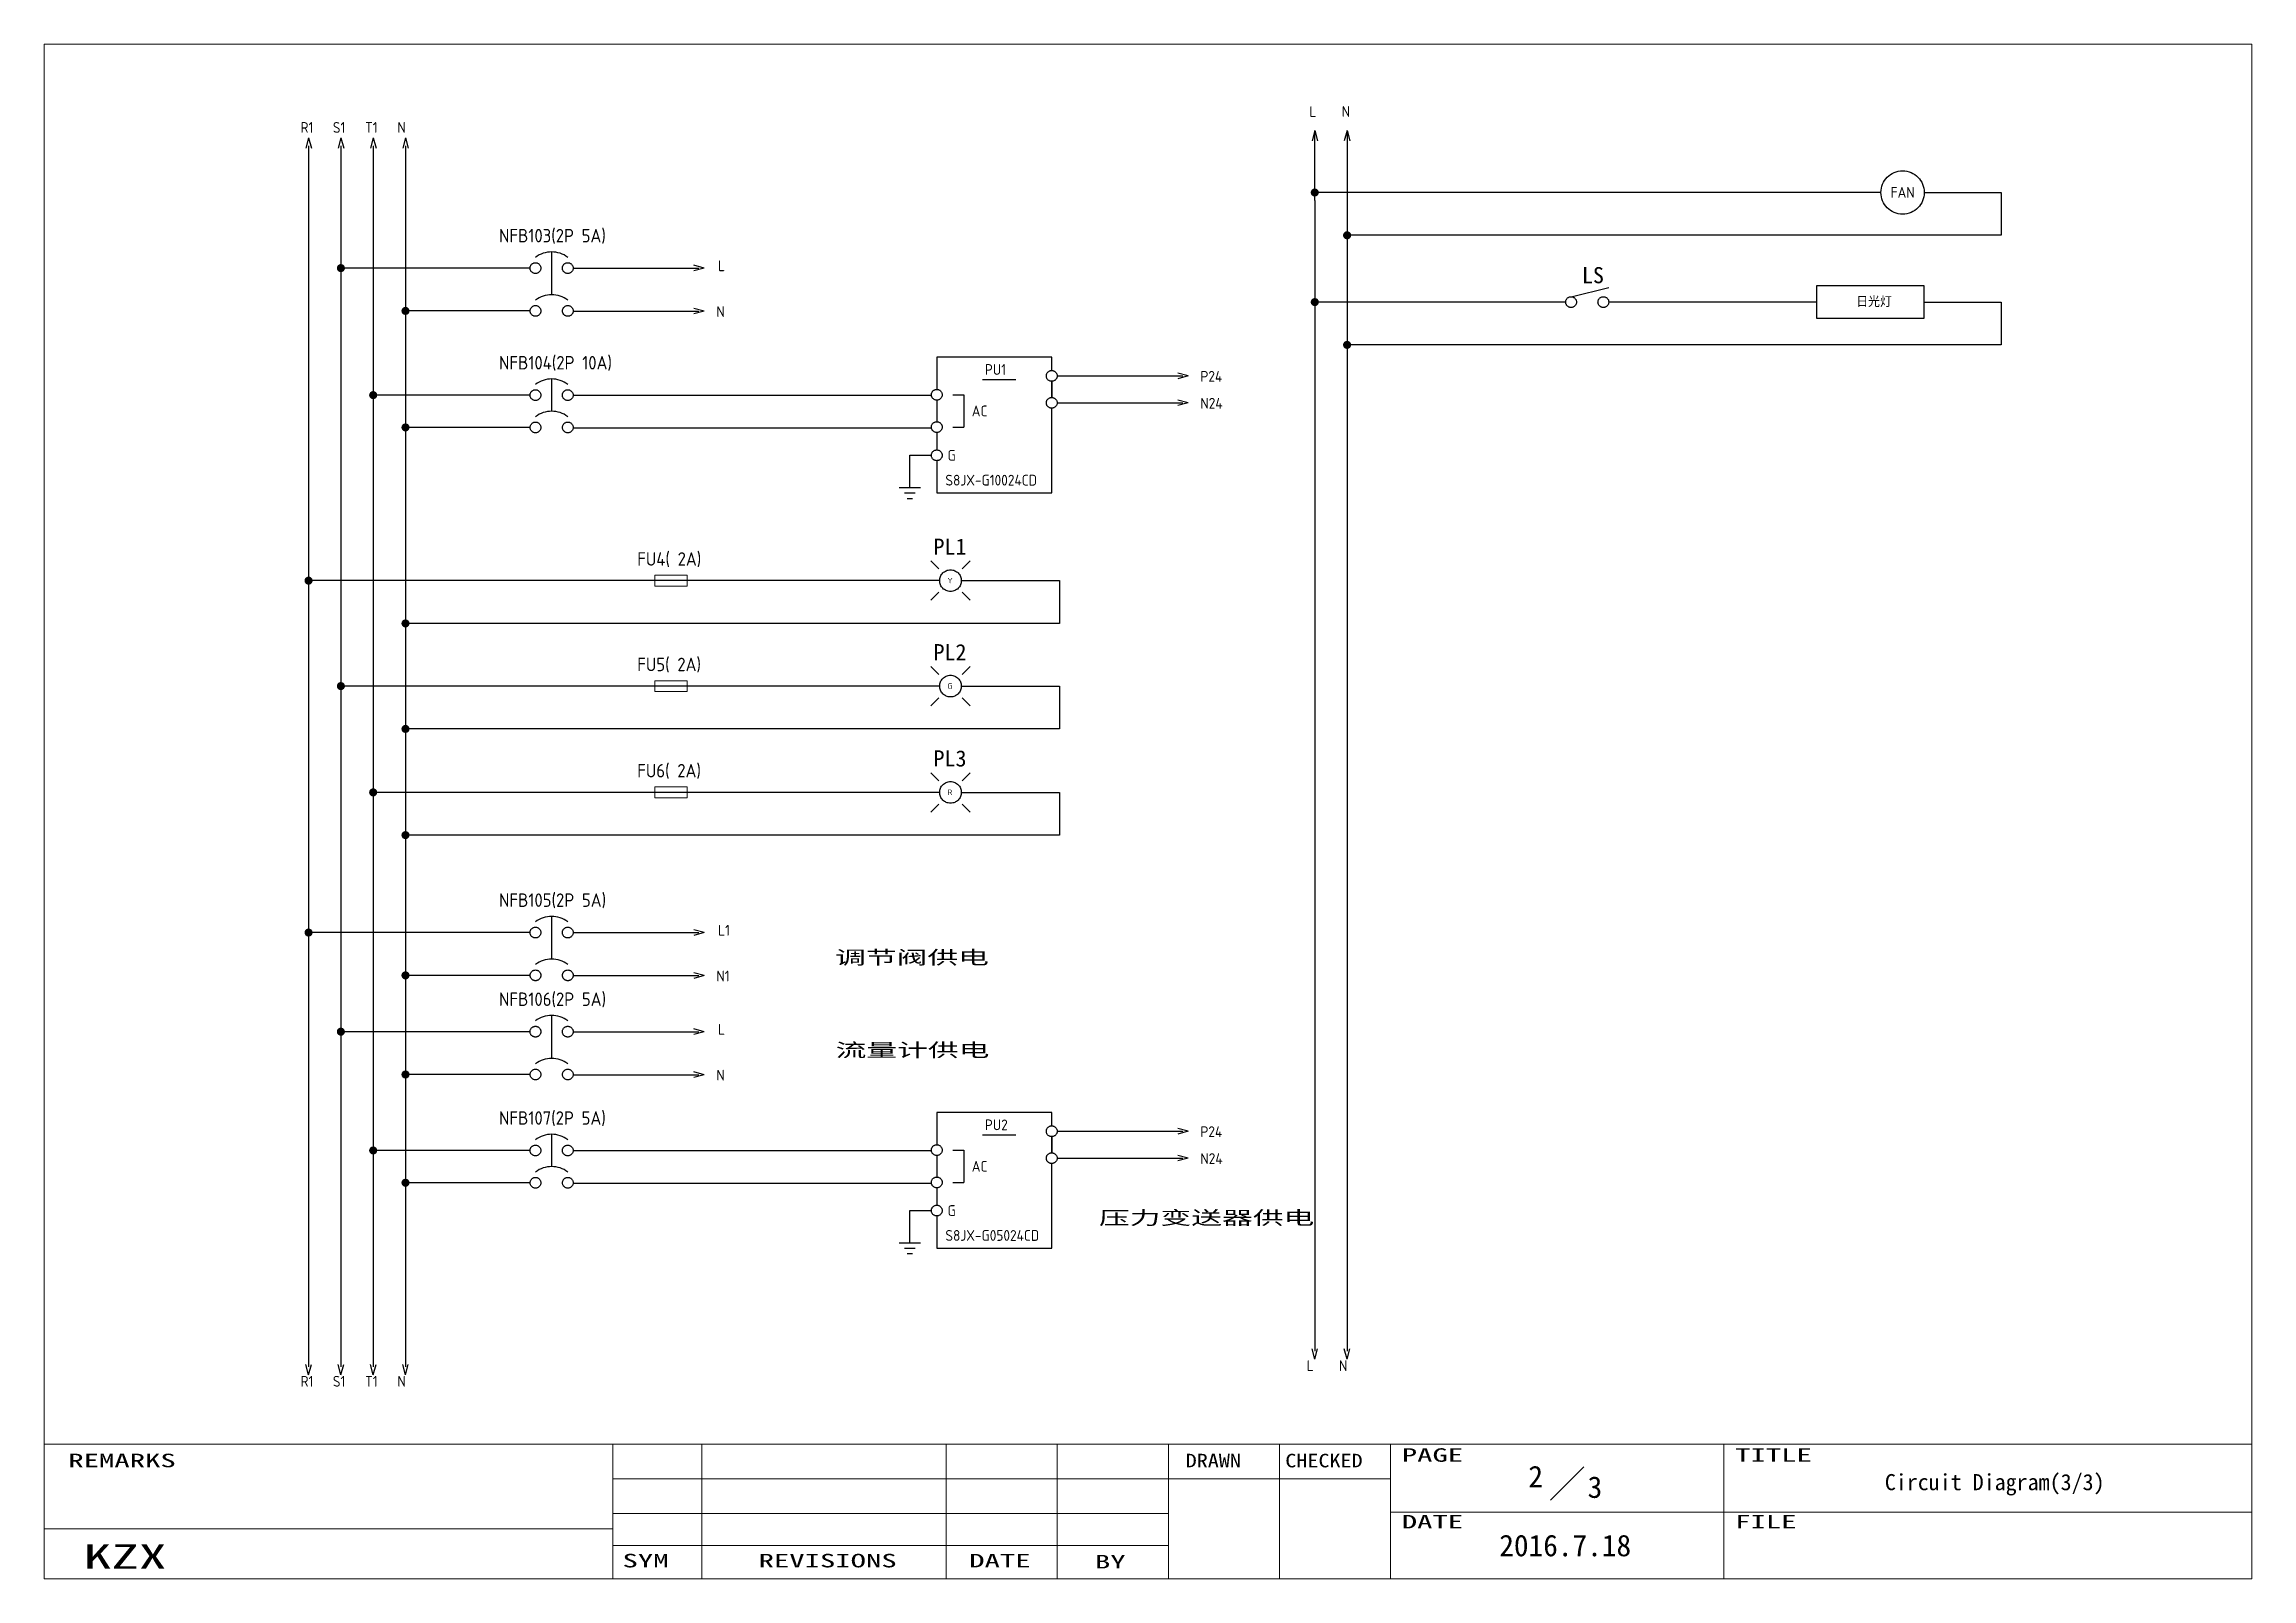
# Model space of a CAD drawing. Extents: x -176 to 1279, y -463 to 285.
# Drawn here: x 356.9 to 766.9, y -0.2 to 284.8 of the extents above; entities that cross this region are included whole.
import ezdxf
from ezdxf.enums import TextEntityAlignment as Align

# ---------------------------------------------------------------- set-up
doc = ezdxf.new("R2010")
doc.units = 0
doc.header["$LTSCALE"] = 0.3
doc.header["$MEASUREMENT"] = 0
doc.linetypes.add('実線', pattern=[20001, 20000, -1])
doc.layers.get('0').update_dxf_attribs({"linetype": '実線'})
for name, color, linetype, lineweight in [('01図枠', 5, 'CONTINUOUS', 9), ('02接続図', 7, 'CONTINUOUS', 5), ('10外形', 7, 'CONTINUOUS', 9)]:
    doc.layers.add(name, color=color, linetype=linetype, lineweight=lineweight)
for name, color, linetype in [('04部品記号', 3, 'CONTINUOUS'), ('BLOCK', 7, 'CONTINUOUS'), ('図形１', 7, '実線')]:
    doc.layers.add(name, color=color, linetype=linetype)
doc.styles.add('EXTFONT', font='isocp.shx', dxfattribs={"height": 2.5, "bigfont": 'extfont.shx'})
doc.styles.add('電気標準', font='ISOCP.shx', dxfattribs={"height": 2.5, "bigfont": 'extfont.shx'})
doc.styles.add('ＭＳＰゴシック', font='')
doc.styles.get('ＭＳＰゴシック').set_extended_font_data('SimSun')

msp = doc.modelspace()

# ---------------------------------------------------------------- texts
at = {"layer": '01図枠', "linetype": 'Continuous', "lineweight": 5, "style": 'ＭＳＰゴシック', "width": 1.666667}
for s, p in [('调节阀供电', (518.12, 116.5)), ('流量计供电', (518.21, 99.3)), ('压力变送器供电', (572.84, 68.15)), ('REVISIONS', (502.45, 4.48)), ('DATE', (534.45, 4.48)), ('BY', (554.95, 4.28))]:
    msp.add_text(s, height=2.513, dxfattribs=at).set_placement(p, align=Align.TOP_CENTER)
at = {"layer": '01図枠', "linetype": 'Continuous', "lineweight": 5, "style": 'ＭＳＰゴシック'}
for s, height, width, p in [('REMARKS', 2.513, 1.666667, (361.44, 23.08)), ('DRAWN', 2.513, 1.2, (568.95, 23.06)), ('CHECKED', 2.513, 1.2, (587.45, 23.06)), ('PAGE', 2.513, 1.666667, (609.08, 24.09)), ('TITLE', 2.513, 1.666667, (670.99, 24.09)), ('DATE', 2.513, 1.666667, (609.08, 11.71)), ('FILE', 2.513, 1.666667, (670.99, 11.71)), ('KZX', 4.523, 1.666667, (364.28, 6.24)), ('SYM', 2.513, 1.666667, (464.36, 4.48))]:
    msp.add_text(s, height=height, dxfattribs=dict(at, width=width)).set_placement(p, align=Align.TOP_LEFT)
at = {"layer": '02接続図', "style": 'ＭＳＰゴシック'}
for s, p in [('2', (633.95, 18.84)), ('3', (644.95, 16.84)), ('2016.7.18', (639.43, 6))]:
    msp.add_text(s, height=4, dxfattribs=at).set_placement(p, align=Align.MIDDLE)
msp.add_text('Circuit Diagram(3/3)', height=3, dxfattribs=at).set_placement((698.78, 17.8), align=Align.MIDDLE_LEFT)
at = {"layer": '04部品記号', "linetype": 'Continuous', "style": 'ＭＳＰゴシック'}
for s, p in [('LS', (644.58, 241.94)), ('PL1', (525.18, 191.52)), ('PL2', (525.18, 171.93)), ('PL3', (525.18, 152.2))]:
    msp.add_text(s, height=3, dxfattribs=at).set_placement(p, align=Align.MIDDLE_CENTER)
at = {"layer": '図形１', "color": 7, "linetype": '実線', "style": '電気標準'}
for s, height, p in [('L', 2, (591.93, 271.33)), ('N', 2, (597.93, 271.33)), ('R1', 2, (404.56, 268.37)), ('S1', 2, (410.56, 268.37)), ('T1', 2, (416.56, 268.37)), ('N', 2, (422.56, 268.37)), ('FAN', 2, (699.87, 256.32)), ('L', 2, (482.11, 242.68)), ('日光灯', 2, (693.49, 236.02)), ('N', 2, (481.8, 234.17)), ('P24', 2, (571.68, 222.15)), ('N24', 2, (571.68, 217.15)), ('Y', 1, (524.7, 184.73)), ('G', 1, (524.7, 165.14)), ('R', 1, (524.7, 145.41)), ('L1', 2, (482.11, 119.29)), ('N1', 2, (481.8, 110.77)), ('L', 2, (482.11, 100.88)), ('N', 2, (481.8, 92.37)), ('P24', 2, (571.68, 81.88)), ('N24', 2, (571.68, 76.88)), ('R1', 2, (404.56, 35.53)), ('S1', 2, (410.56, 35.53)), ('T1', 2, (416.56, 35.53)), ('N', 2, (422.56, 35.53)), ('L', 2, (591.43, 38.42)), ('N', 2, (597.43, 38.42))]:
    msp.add_text(s, height=height, dxfattribs=at).set_placement(p)
at = {"layer": '図形１', "color": 4, "style": '電気標準'}
for s, p in [('NFB103(2P 5A)', (441.42, 248.03)), ('NFB104(2P 10A)', (441.42, 224.43)), ('FU4( 2A)', (467.09, 187.99)), ('FU5( 2A)', (467.09, 168.4)), ('FU6( 2A)', (467.09, 148.67)), ('NFB105(2P 5A)', (441.42, 124.63)), ('NFB106(2P 5A)', (441.42, 106.23)), ('NFB107(2P 5A)', (441.42, 84.17))]:
    msp.add_text(s, height=2.5, dxfattribs=at).set_placement(p)
at = {"layer": '図形１'}
for s, style, p in [('PU1', '電気標準', (531.65, 223.42)), ('AC', 'EXTFONT', (529.22, 215.73)), ('G', 'EXTFONT', (524.72, 207.49)), (' S8JX-G10024CD', '電気標準', (523.18, 202.87)), ('PU2', '電気標準', (531.65, 83.15)), ('AC', 'EXTFONT', (529.22, 75.46)), ('G', 'EXTFONT', (524.72, 67.23)), (' S8JX-G05024CD', '電気標準', (523.18, 62.61))]:
    msp.add_text(s, height=2, dxfattribs=dict(at, style=style)).set_placement(p)

# ---------------------------------------------------------------- blocks, each defined once
blk = doc.blocks.new('矢印（右向）')
at = {"layer": 'BLOCK'}
for q in [(-1.93, 0.52), (-1.93, -0.52)]:
    blk.add_line((0, 0), q, dxfattribs=at)

# ---------------------------------------------------------------- linework, layer by layer
for p, q in [((592.93, 255.83), (592.93, 268.83)), ((698.06, 257.29), (592.93, 257.29)), ((706.12, 257.29), (720.39, 257.29)), ((720.39, 257.29), (720.39, 249.34)), ((451.19, 246.25), (451.2, 238.3)), ((720.39, 249.34), (598.93, 249.34)), ((447.19, 243.25), (412.05, 243.25)), ((455.19, 243.25), (478.54, 243.25)), ((640.52, 237.94), (647.53, 239.68)), ((706.12, 239.94), (686.12, 239.94)), ((686.12, 239.94), (686.12, 233.94)), ((706.12, 236.94), (706.12, 239.94)), ((447.2, 235.3), (424.06, 235.3)), ((455.19, 235.25), (478.54, 235.25)), ((639.52, 236.94), (592.93, 236.94)), ((686.12, 236.94), (647.52, 236.94)), ((686.12, 233.94), (706.12, 233.94)), ((706.12, 236.94), (720.39, 236.94)), ((706.12, 233.94), (706.12, 236.94)), ((720.39, 236.94), (720.39, 228.99)), ((720.39, 228.99), (598.93, 228.99)), ((451.19, 222.66), (451.2, 216.66)), ((545.07, 223.23), (568.42, 223.23)), ((447.19, 219.66), (418.06, 219.66)), ((545.07, 218.23), (568.42, 218.23)), ((447.2, 213.66), (424.06, 213.66)), ((523.1, 187.38), (521.62, 188.86)), ((527.43, 187.38), (528.92, 188.86)), ((523.25, 185.21), (406.43, 185.21)), ((527.28, 185.21), (545.52, 185.21)), ((545.52, 185.21), (545.52, 177.26)), ((523.1, 183.05), (521.62, 181.56)), ((527.43, 183.05), (528.92, 181.56)), ((545.52, 177.26), (424.06, 177.26)), ((523.1, 167.79), (521.62, 169.28)), ((527.43, 167.79), (528.92, 169.28)), ((523.25, 165.63), (412.43, 165.63)), ((527.28, 165.63), (545.52, 165.63)), ((545.52, 165.63), (545.52, 157.68)), ((523.1, 163.46), (521.62, 161.98)), ((527.43, 163.46), (528.92, 161.98)), ((545.52, 157.68), (424.06, 157.68)), ((523.1, 148.06), (521.62, 149.54)), ((527.43, 148.06), (528.92, 149.54)), ((523.25, 145.89), (418.05, 145.89)), ((523.1, 143.73), (521.62, 142.24)), ((527.28, 145.89), (545.52, 145.89)), ((527.43, 143.73), (528.92, 142.24)), ((545.52, 145.89), (545.52, 137.95)), ((545.52, 137.95), (424.06, 137.95)), ((447.19, 119.86), (406.06, 119.86)), ((451.19, 122.86), (451.2, 114.91)), ((455.19, 119.86), (478.54, 119.86)), ((447.2, 111.91), (424.06, 111.91)), ((455.19, 111.86), (478.54, 111.86)), ((451.19, 104.45), (451.2, 96.5)), ((447.19, 101.45), (412.05, 101.45)), ((455.19, 101.45), (478.54, 101.45)), ((447.2, 93.5), (424.06, 93.5)), ((455.19, 93.45), (478.54, 93.45)), ((451.19, 82.39), (451.2, 76.39)), ((545.07, 82.96), (568.42, 82.96)), ((447.19, 79.39), (418.06, 79.39)), ((545.07, 77.96), (568.42, 77.96)), ((447.2, 73.39), (424.06, 73.39))]:
    msp.add_line(p, q)
for centre, radius in [((702.09, 257.29), 4.03), ((525.27, 185.21), 2.01), ((525.27, 165.63), 2.01), ((525.27, 145.89), 2.01)]:
    msp.add_circle(centre, radius)
at = {"layer": '01図枠', "linetype": 'Continuous', "lineweight": 5}
for p, q in [((356.95, -0.16), (356.95, 284.84)), ((356.95, 284.84), (766.95, 284.84)), ((766.95, 284.84), (766.95, -0.16)), ((356.95, 24.84), (766.95, 24.84)), ((462.56, 24.84), (462.56, -0.16)), ((479.07, 24.84), (479.07, -0.16)), ((524.47, 24.84), (524.47, -0.16)), ((545.1, 24.84), (545.1, -0.16)), ((565.74, 24.84), (565.74, -0.16)), ((586.38, -0.16), (586.38, 24.84)), ((607.01, 24.84), (607.01, -0.16)), ((668.92, -0.16), (668.92, 24.84)), ((642.87, 20.65), (636.68, 14.46)), ((462.56, 18.41), (565.74, 18.41)), ((565.74, 18.41), (607.01, 18.41)), ((462.56, 9.13), (356.95, 9.13)), ((462.56, 11.99), (565.74, 11.99)), ((607.01, 12.22), (766.95, 12.22)), ((462.56, 6.03), (565.74, 6.03)), ((766.95, -0.16), (356.95, -0.16))]:
    msp.add_line(p, q, dxfattribs=at)
at = {"layer": '10外形'}
for p, q in [((470.34, 185.21), (470.34, 186.21)), ((470.34, 186.21), (476.34, 186.21)), ((470.34, 184.21), (470.34, 185.21)), ((476.34, 186.21), (476.34, 184.21)), ((476.34, 184.21), (470.34, 184.21)), ((470.34, 165.63), (470.34, 166.63)), ((470.34, 166.63), (476.34, 166.63)), ((470.34, 164.63), (470.34, 165.63)), ((476.34, 164.63), (470.34, 164.63)), ((476.34, 166.63), (476.34, 164.63)), ((470.34, 145.89), (470.34, 146.89)), ((470.34, 146.89), (476.34, 146.89)), ((470.34, 144.89), (470.34, 145.89)), ((476.34, 144.89), (470.34, 144.89)), ((476.34, 146.89), (476.34, 144.89))]:
    msp.add_line(p, q, dxfattribs=at)
at = {"layer": '図形１', "color": 7}
for p, q in [((598.93, 268.83), (598.93, 189)), ((406.06, 265.95), (406.06, 184.12)), ((412.06, 265.95), (412.06, 184.12)), ((418.06, 265.95), (418.06, 184.12)), ((424.06, 265.95), (424.06, 39.23)), ((592.93, 255.83), (592.93, 189)), ((592.93, 189), (592.93, 42.11)), ((598.93, 189), (598.93, 42.11)), ((406.06, 184.12), (406.06, 39.23)), ((412.06, 184.12), (412.06, 39.23)), ((418.06, 184.12), (418.06, 39.23))]:
    msp.add_line(p, q, dxfattribs=at)
at = {"layer": '図形１'}
for p, q in [((531.22, 222.57), (537.38, 222.57)), ((455.19, 219.66), (521.77, 219.66)), ((525.72, 219.73), (527.72, 219.73)), ((527.72, 219.73), (527.72, 213.73)), ((455.19, 213.56), (521.72, 213.56)), ((525.72, 213.73), (527.72, 213.73)), ((517.72, 208.49), (521.72, 208.49)), ((517.72, 202.49), (517.72, 208.49)), ((515.72, 202.49), (519.72, 202.49)), ((516.72, 201.49), (518.72, 201.49)), ((517.22, 200.49), (518.22, 200.49)), ((531.22, 82.3), (537.38, 82.3)), ((455.19, 79.39), (521.77, 79.39)), ((525.72, 79.46), (527.72, 79.46)), ((527.72, 79.46), (527.72, 73.46)), ((455.19, 73.29), (521.72, 73.29)), ((525.72, 73.46), (527.72, 73.46)), ((517.72, 68.23), (521.72, 68.23)), ((517.72, 62.23), (517.72, 68.23)), ((515.72, 62.23), (519.72, 62.23)), ((516.72, 61.23), (518.72, 61.23)), ((517.22, 60.23), (518.22, 60.23))]:
    msp.add_line(p, q, dxfattribs=at)
at = {"layer": '図形１', "const_width": 0.75}
for points in [[(592.55, 257.29, 1), (593.3, 257.29, 1)], [(598.55, 249.34, 1), (599.3, 249.34, 1)], [(411.68, 243.25, 1), (412.43, 243.25, 1)], [(423.68, 235.3, 1), (424.43, 235.3, 1)], [(592.55, 236.94, 1), (593.3, 236.94, 1)], [(598.55, 228.99, 1), (599.3, 228.99, 1)], [(417.68, 219.66, 1), (418.43, 219.66, 1)], [(423.68, 213.66, 1), (424.43, 213.66, 1)], [(405.68, 185.21, 1), (406.43, 185.21, 1)], [(423.68, 177.26, 1), (424.43, 177.26, 1)], [(411.68, 165.63, 1), (412.43, 165.63, 1)], [(423.68, 157.68, 1), (424.43, 157.68, 1)], [(417.68, 145.89, 1), (418.43, 145.89, 1)], [(423.68, 137.95, 1), (424.43, 137.95, 1)], [(405.68, 119.86, 1), (406.43, 119.86, 1)], [(423.68, 111.91, 1), (424.43, 111.91, 1)], [(411.68, 101.45, 1), (412.43, 101.45, 1)], [(423.68, 93.5, 1), (424.43, 93.5, 1)], [(417.68, 79.39, 1), (418.43, 79.39, 1)], [(423.68, 73.39, 1), (424.43, 73.39, 1)]]:
    msp.add_lwpolyline(points, format="xyb", close=True, dxfattribs=at)
at = {"layer": '図形１'}
for points in [[(544.07, 224.23), (544.07, 226.73), (522.72, 226.73)], [(522.72, 226.73), (522.72, 220.73)], [(544.07, 222.23), (544.07, 219.23)], [(544.07, 219.23), (544.07, 222.23)], [(522.72, 218.73), (522.72, 214.73)], [(522.72, 207.49), (522.72, 201.49), (544.07, 201.49), (544.07, 217.23)], [(522.72, 212.73), (522.72, 209.49)], [(544.07, 83.96), (544.07, 86.46), (522.72, 86.46)], [(522.72, 86.46), (522.72, 80.46)], [(522.72, 78.46), (522.72, 74.46)], [(544.07, 81.96), (544.07, 78.96)], [(544.07, 78.96), (544.07, 81.96)], [(522.72, 67.23), (522.72, 61.23), (544.07, 61.23), (544.07, 76.96)], [(522.72, 72.46), (522.72, 69.23)]]:
    msp.add_lwpolyline(points, dxfattribs=at)
for centre in [(448.19, 243.25), (454.19, 243.25), (640.52, 236.94), (646.52, 236.94), (448.2, 235.3), (454.2, 235.3), (544.07, 223.23), (448.19, 219.66), (454.19, 219.66), (522.72, 219.73), (544.07, 218.23), (448.2, 213.66), (454.2, 213.66), (522.72, 213.73), (522.72, 208.49), (448.19, 119.86), (454.19, 119.86), (448.2, 111.91), (454.2, 111.91), (448.19, 101.45), (454.19, 101.45), (448.2, 93.5), (454.2, 93.5), (544.07, 82.96), (448.19, 79.39), (454.19, 79.39), (522.72, 79.46), (544.07, 77.96), (448.2, 73.39), (454.2, 73.39), (522.72, 73.46), (522.72, 68.23)]:
    msp.add_circle(centre, 1, dxfattribs=at)
for centre in [(451.19, 241.25), (451.2, 233.3), (451.19, 217.66), (451.2, 211.66), (451.19, 117.86), (451.2, 109.91), (451.19, 99.45), (451.2, 91.5), (451.19, 77.39), (451.2, 71.39)]:
    msp.add_arc(centre, 5, 53.1301, 126.8699, dxfattribs=at)

# ---------------------------------------------------------------- block references
at = {"layer": '図形１', "color": 7, "xscale": -1, "rotation": 270}
for p in [(406.06, 267.45), (412.06, 267.45), (418.06, 267.45), (424.06, 267.45), (592.93, 268.83), (598.93, 268.83)]:
    msp.add_blockref('矢印（右向）', p, dxfattribs=at)
at = {"layer": '図形１', "color": 7}
for p in [(479.51, 243.25), (479.51, 235.25), (569.39, 223.23), (569.39, 218.23), (479.51, 119.86), (479.51, 111.86), (479.51, 101.45), (479.51, 93.45), (569.39, 82.96), (569.39, 77.96)]:
    msp.add_blockref('矢印（右向）', p, dxfattribs=at)
at = {"layer": '図形１', "color": 7, "rotation": 270}
for p in [(592.93, 40.61), (598.93, 40.61), (406.06, 37.73), (412.06, 37.73), (418.06, 37.73), (424.06, 37.73)]:
    msp.add_blockref('矢印（右向）', p, dxfattribs=at)

msp.set_redraw_order([(e.dxf.handle, doc.entitydb.next_handle()) for e in msp.query("TEXT MTEXT ATTDEF DIMENSION ARC_DIMENSION")])  # texts and dimensions are drawn at this point

doc.saveas('drawing.dxf')
